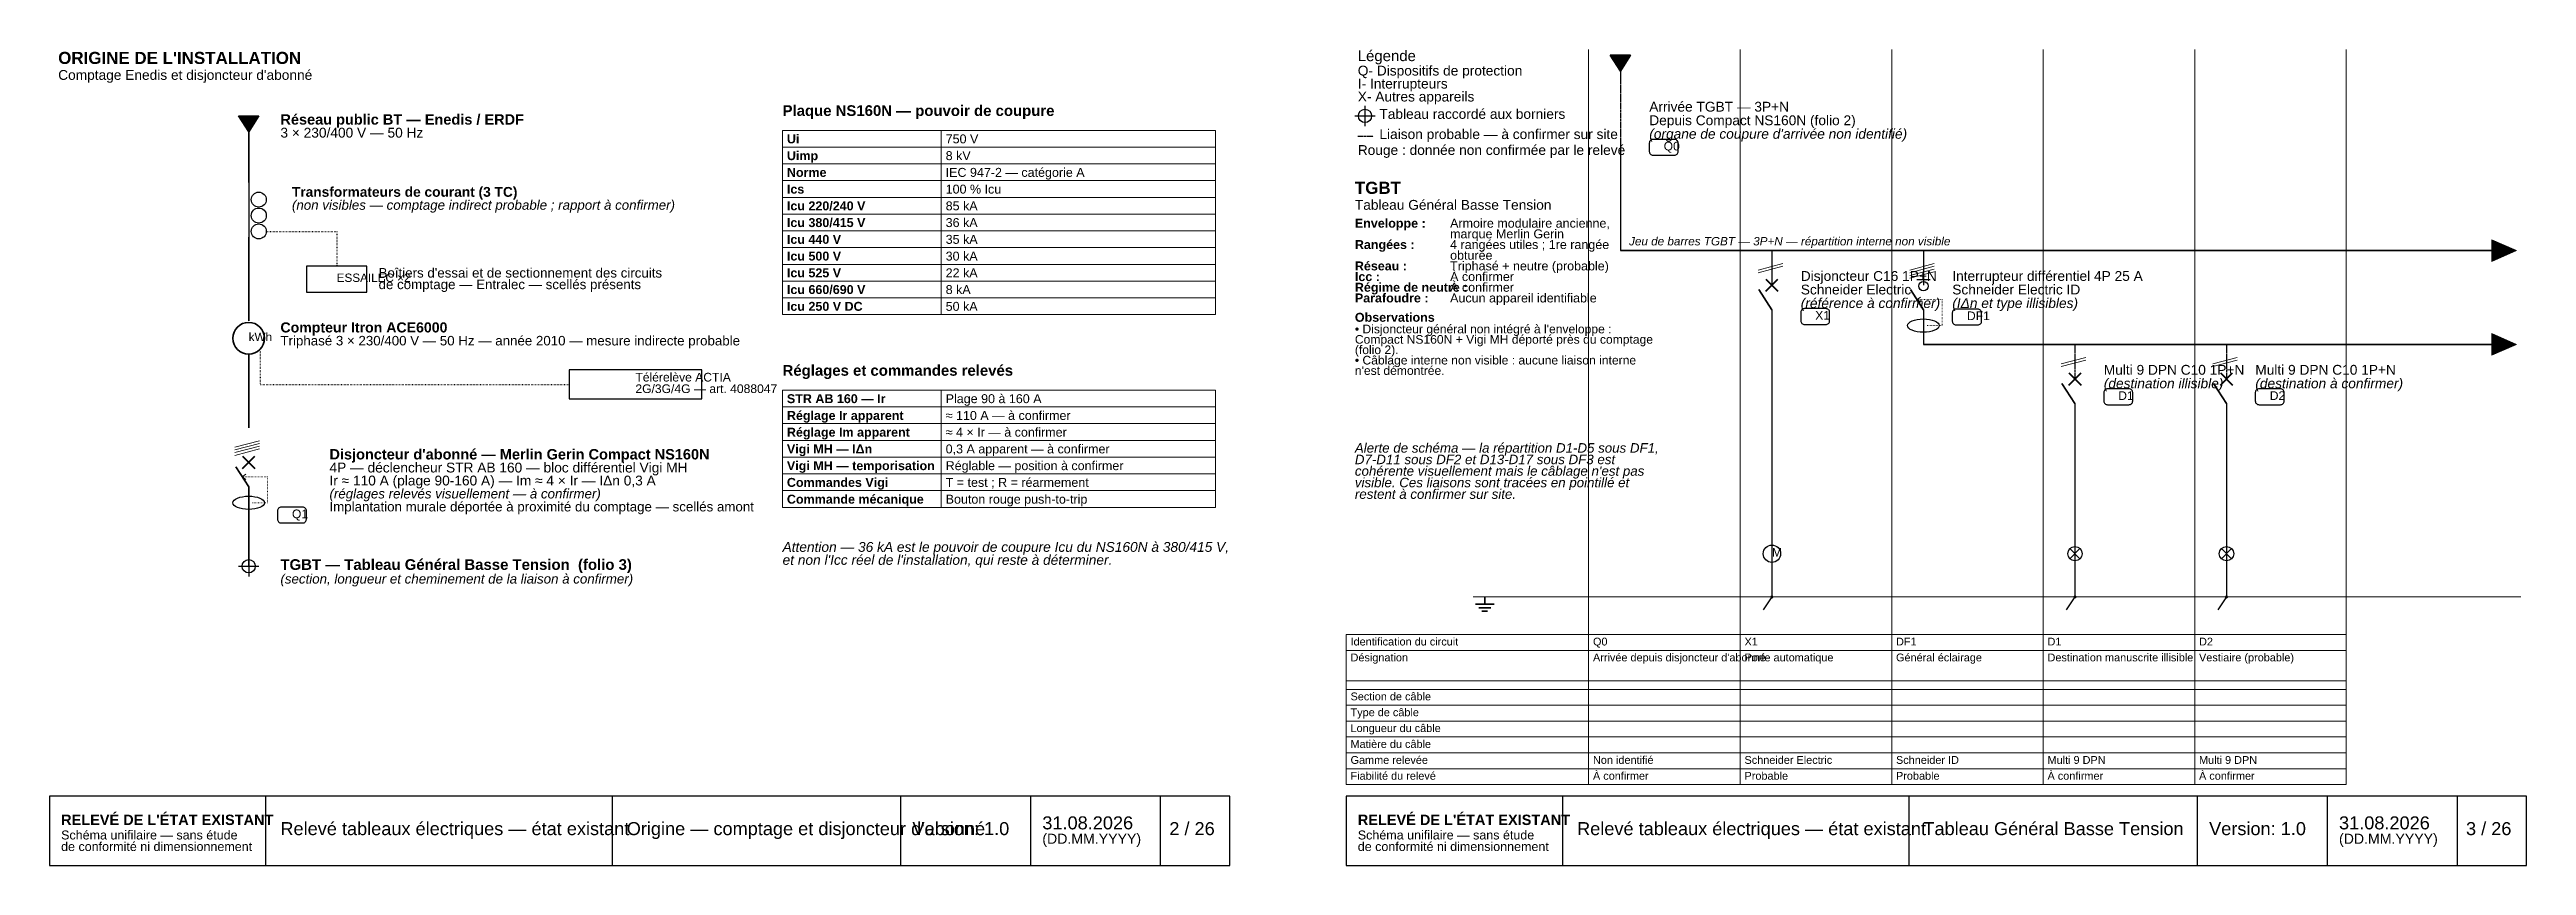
# Model space of a CAD drawing. Header units: millimetres. Extents: x 4 to 1561, y -1145 to 205.
# Drawn here: x 638 to 1244, y 5 to 204 of the extents above; entities that cross this region are included whole.
import ezdxf

# ---------------------------------------------------------------- set-up
doc = ezdxf.new("R2010")
doc.units = ezdxf.units.MM
doc.header["$LTSCALE"] = 0.5
doc.linetypes.add('DASHED', pattern=[1.524, 1.27, -0.254])
doc.linetypes.add('DOT', pattern=[0.508, 0, -0.508])
for name, color, linetype, lineweight, plot in [('RENVOIS_FOLIO', 5, 'Continuous', 0, False), ('SCHEMA', 7, 'Continuous', 0, False), ('SCHEMA_PROBABLE', 7, 'DASHED', 0, False), ('SYMBOLES', 7, 'Continuous', 0, False), ('TERRE', 3, 'Continuous', 0, False), ('TEXTE', 7, 'Continuous', 0, False), ('TEXTE_A_CONFIRMER', 1, 'Continuous', 0, False), ('TRAME', 253, 'Continuous', 0, False)]:
    doc.layers.add(name, color=color, linetype=linetype, lineweight=lineweight, plot=plot)
doc.styles.add('SCHEMA', font='arial.ttf')
doc.styles.add('SCHEMA_GRAS', font='arialbd.ttf')
doc.styles.add('SCHEMA_ITAL', font='ariali.ttf')

msp = doc.modelspace()

# ---------------------------------------------------------------- texts
at = {"layer": 'TEXTE'}
for s, height, style, p in [("ORIGINE DE L'INSTALLATION", 2.9633, 'SCHEMA_GRAS', (640.35, 200.83)), ('Q- Dispositifs de protection', 2.3989, 'SCHEMA', (958.06, 198.01)), ('Légende', 2.611, 'SCHEMA', (958.06, 201.53)), ("Comptage Enedis et disjoncteur d'abonné", 2.3989, 'SCHEMA', (640.35, 196.95)), ('X- Autres appareils', 2.3989, 'SCHEMA', (958.06, 191.66)), ('I- Interrupteurs', 2.3989, 'SCHEMA', (958.06, 194.83)), ('Réseau public BT — Enedis / ERDF', 2.54, 'SCHEMA_GRAS', (694.68, 186.01)), ('Plaque NS160N — pouvoir de coupure', 2.6106, 'SCHEMA_GRAS', (817.44, 188.13)), ('Tableau raccordé aux borniers', 2.3989, 'SCHEMA', (963.35, 187.42)), ('Arrivée TGBT — 3P+N', 2.3989, 'SCHEMA', (1029.32, 189.19)), ('Depuis Compact NS160N (folio 2)', 2.3989, 'SCHEMA', (1029.32, 185.87)), ('3 × 230/400 V — 50 Hz', 2.3989, 'SCHEMA', (694.68, 182.84)), ('Ui', 2.187, 'SCHEMA_GRAS', (818.5, 181.43)), ('750 V', 2.187, 'SCHEMA', (857.31, 181.43)), ('Liaison probable — à confirmer sur site', 2.3989, 'SCHEMA', (963.35, 182.48)), ('Q0', 2.117, 'SCHEMA', (1032.84, 179.7)), ('Uimp', 2.187, 'SCHEMA_GRAS', (818.5, 177.33)), ('8 kV', 2.187, 'SCHEMA', (857.31, 177.33)), ('Transformateurs de courant (3 TC)', 2.3989, 'SCHEMA_GRAS', (697.5, 168.37)), ('Norme', 2.187, 'SCHEMA_GRAS', (818.5, 173.24)), ('Ics', 2.187, 'SCHEMA_GRAS', (818.5, 169.15)), ('100 % Icu', 2.187, 'SCHEMA', (857.31, 169.15)), ('IEC 947-2 — catégorie A', 2.1872, 'SCHEMA', (857.31, 173.24)), ('TGBT', 2.963, 'SCHEMA_GRAS', (957.35, 169.08)), ('Icu 220/240 V', 2.1872, 'SCHEMA_GRAS', (818.5, 165.06)), ('85 kA', 2.187, 'SCHEMA', (857.31, 165.06)), ('Tableau Général Basse Tension', 2.3989, 'SCHEMA', (957.35, 165.2)), ('Icu 380/415 V', 2.1872, 'SCHEMA_GRAS', (818.5, 160.97)), ('Icu 440 V', 2.187, 'SCHEMA_GRAS', (818.5, 156.87)), ('36 kA', 2.187, 'SCHEMA', (857.31, 160.97)), ('35 kA', 2.187, 'SCHEMA', (857.31, 156.87)), ('Enveloppe :', 2.1872, 'SCHEMA_GRAS', (957.35, 160.82)), ('Rangées :', 2.187, 'SCHEMA_GRAS', (957.35, 155.6)), ('Armoire modulaire ancienne,', 2.1872, 'SCHEMA', (980.63, 160.82)), ('4 rangées utiles ; 1re rangée', 2.1872, 'SCHEMA', (980.63, 155.6)), ('marque Merlin Gerin', 2.1872, 'SCHEMA', (980.63, 158.21)), ('Jeu de barres TGBT — 3P+N — répartition interne non visible', 2.0461, 'SCHEMA_ITAL', (1024.38, 156.49)), ('Icu 500 V', 2.187, 'SCHEMA_GRAS', (818.5, 152.78)), ('30 kA', 2.187, 'SCHEMA', (857.31, 152.78)), ('Réseau :', 2.187, 'SCHEMA_GRAS', (957.35, 150.38)), ('Triphasé + neutre (probable)', 2.1872, 'SCHEMA', (980.63, 150.38)), ('obturée', 2.187, 'SCHEMA', (980.63, 152.99)), ('4', 1.91, 'SCHEMA', (1237.24, 154.59)), ('ESSAILEC ×2', 2.0461, 'SCHEMA', (708.44, 147.56)), ('de comptage — Entralec — scellés présents', 2.3283, 'SCHEMA', (718.67, 145.8)), ("Boîtiers d'essai et de sectionnement des circuits", 2.3283, 'SCHEMA', (718.67, 148.62)), ('Icu 525 V', 2.187, 'SCHEMA_GRAS', (818.5, 148.69)), ('Icu 660/690 V', 2.1872, 'SCHEMA_GRAS', (818.5, 144.6)), ('8 kA', 2.187, 'SCHEMA', (857.31, 144.6)), ('22 kA', 2.187, 'SCHEMA', (857.31, 148.69)), ('Icc :', 2.187, 'SCHEMA_GRAS', (957.35, 147.77)), ('Régime de neutre :', 2.1872, 'SCHEMA_GRAS', (957.35, 145.16)), ('À confirmer', 2.1872, 'SCHEMA', (980.63, 147.77)), ('À confirmer', 2.1872, 'SCHEMA', (980.63, 145.16)), ('Schneider Electric', 2.3989, 'SCHEMA', (1066.36, 144.5)), ('Disjoncteur C16 1P+N', 2.3989, 'SCHEMA', (1066.36, 147.81)), ('Schneider Electric ID', 2.3989, 'SCHEMA', (1103.4, 144.5)), ('Interrupteur différentiel 4P 25 A', 2.3989, 'SCHEMA', (1103.4, 147.81)), ('Icu 250 V DC', 2.1872, 'SCHEMA_GRAS', (818.5, 140.5)), ('50 kA', 2.187, 'SCHEMA', (857.31, 140.5)), ('Observations', 2.1872, 'SCHEMA_GRAS', (957.35, 137.82)), ('Parafoudre :', 2.1872, 'SCHEMA_GRAS', (957.35, 142.55)), ('Aucun appareil identifiable', 2.1872, 'SCHEMA', (980.63, 142.55)), ('X1', 2.117, 'SCHEMA', (1069.89, 138.32)), ('DF1', 2.117, 'SCHEMA', (1106.99, 138.22)), ('kWh', 2.046, 'SCHEMA', (686.92, 133.1)), ('Triphasé 3 × 230/400 V — 50 Hz — année 2010 — mesure indirecte probable', 2.3283, 'SCHEMA', (694.68, 132.04)), ('Compteur Itron ACE6000', 2.4694, 'SCHEMA_GRAS', (694.68, 135.21)), ("• Disjoncteur général non intégré à l'enveloppe :", 2.1167, 'SCHEMA', (957.35, 135)), ('Compact NS160N + Vigi MH déporté près du comptage', 2.1167, 'SCHEMA', (957.35, 132.46)), ('4', 1.91, 'SCHEMA', (1237.24, 131.66)), ('Réglages et commandes relevés', 2.6106, 'SCHEMA_GRAS', (817.44, 124.63)), ('• Câblage interne non visible : aucune liaison interne', 2.1167, 'SCHEMA', (957.35, 127.38)), ('(folio 2).', 2.117, 'SCHEMA', (957.35, 129.92)), ('Multi 9 DPN C10 1P+N', 2.3989, 'SCHEMA', (1140.44, 124.88)), ('Multi 9 DPN C10 1P+N', 2.3989, 'SCHEMA', (1177.48, 124.88)), ('Télérelève ACTIA', 2.1167, 'SCHEMA', (781.46, 123.22)), ('2G/3G/4G — art. 4088047', 2.1167, 'SCHEMA', (781.46, 120.4)), ("n'est démontrée.", 2.1167, 'SCHEMA', (957.35, 124.84)), ('STR AB 160 — Ir', 2.1872, 'SCHEMA_GRAS', (818.5, 117.93)), ('Réglage Ir apparent', 2.1872, 'SCHEMA_GRAS', (818.5, 113.83)), ('≈ 110 A — à confirmer', 2.1872, 'SCHEMA', (857.31, 113.83)), ('Plage 90 à 160 A', 2.1872, 'SCHEMA', (857.31, 117.93)), ('D1', 2.117, 'SCHEMA', (1143.97, 118.71)), ('D2', 2.117, 'SCHEMA', (1181.01, 118.71)), ('Réglage Im apparent', 2.1872, 'SCHEMA_GRAS', (818.5, 109.74)), ('≈ 4 × Ir — à confirmer', 2.1872, 'SCHEMA', (857.31, 109.74)), ('4P — déclencheur STR AB 160 — bloc différentiel Vigi MH', 2.3989, 'SCHEMA', (706.67, 100.99)), ("Disjoncteur d'abonné — Merlin Gerin Compact NS160N", 2.54, 'SCHEMA_GRAS', (706.67, 104.17)), ('Vigi MH — IΔn', 2.1872, 'SCHEMA_GRAS', (818.5, 105.65)), ('Vigi MH — temporisation', 2.1872, 'SCHEMA_GRAS', (818.5, 101.56)), ('0,3 A apparent — à confirmer', 2.1872, 'SCHEMA', (857.31, 105.65)), ('Réglable — position à confirmer', 2.1872, 'SCHEMA', (857.31, 101.56)), ('Ir ≈ 110 A (plage 90-160 A) — Im ≈ 4 × Ir — IΔn 0,3 A', 2.3989, 'SCHEMA', (706.67, 97.82)), ('Commandes Vigi', 2.1872, 'SCHEMA_GRAS', (818.5, 97.47)), ('T = test ; R = réarmement', 2.1872, 'SCHEMA', (857.31, 97.47)), ('Q1', 2.117, 'SCHEMA', (697.5, 89.81)), ('Implantation murale déportée à proximité du comptage — scellés amont', 2.3283, 'SCHEMA', (706.67, 91.47)), ('Commande mécanique', 2.1872, 'SCHEMA_GRAS', (818.5, 93.37)), ('Bouton rouge push-to-trip', 2.1872, 'SCHEMA', (857.31, 93.37)), ('TGBT — Tableau Général Basse Tension  (folio 3)', 2.6106, 'SCHEMA_GRAS', (694.68, 77.18)), ('M', 2.12, 'SCHEMA', (1059.3, 80.4)), ('Identification du circuit', 1.905, 'SCHEMA', (956.29, 58.7)), ('Q0', 1.905, 'SCHEMA', (1015.56, 58.7)), ('X1', 1.905, 'SCHEMA', (1052.6, 58.7)), ('DF1', 1.905, 'SCHEMA', (1089.64, 58.7)), ('D1', 1.905, 'SCHEMA', (1126.68, 58.7)), ('D2', 1.905, 'SCHEMA', (1163.72, 58.7)), ('Désignation', 1.905, 'SCHEMA', (956.29, 54.82)), ("Arrivée depuis disjoncteur d'abonné", 1.905, 'SCHEMA', (1015.56, 54.82)), ('Porte automatique', 1.905, 'SCHEMA', (1052.6, 54.82)), ('Général éclairage', 1.905, 'SCHEMA', (1089.64, 54.82)), ('Destination manuscrite illisible', 1.905, 'SCHEMA', (1126.68, 54.82)), ('Vestiaire (probable)', 1.905, 'SCHEMA', (1163.72, 54.82)), ('Type de câble', 1.905, 'SCHEMA', (956.29, 41.42)), ('Section de câble', 1.905, 'SCHEMA', (956.29, 45.3)), ('Longueur du câble', 1.905, 'SCHEMA', (956.29, 37.54)), ('Gamme relevée', 1.905, 'SCHEMA', (956.29, 29.77)), ('Matière du câble', 1.905, 'SCHEMA', (956.29, 33.66)), ('Non identifié', 1.905, 'SCHEMA', (1015.56, 29.77)), ('Schneider Electric', 1.905, 'SCHEMA', (1052.6, 29.77)), ('Schneider ID', 1.905, 'SCHEMA', (1089.64, 29.77)), ('Multi 9 DPN', 1.905, 'SCHEMA', (1126.68, 29.77)), ('Multi 9 DPN', 1.905, 'SCHEMA', (1163.72, 29.77)), ('Fiabilité du relevé', 1.905, 'SCHEMA', (956.29, 25.89)), ('Probable', 1.905, 'SCHEMA', (1052.6, 25.89)), ('Probable', 1.905, 'SCHEMA', (1089.64, 25.89)), ('Schéma unifilaire — sans étude', 2.1872, 'SCHEMA', (641.06, 11.29)), ("RELEVÉ DE L'ÉTAT EXISTANT", 2.54, 'SCHEMA_GRAS', (641.06, 14.82)), ('Relevé tableaux électriques — état existant', 3.175, 'SCHEMA', (694.68, 12.35)), ("Origine — comptage et disjoncteur d'abonné", 3.175, 'SCHEMA', (779.34, 12.35)), ('Version: 1.0', 3.175, 'SCHEMA', (849.19, 12.35)), ('31.08.2026', 3.175, 'SCHEMA', (880.94, 13.76)), ('(DD.MM.YYYY)', 2.4694, 'SCHEMA', (880.94, 10.23)), ('2 / 26', 3.175, 'SCHEMA', (911.99, 12.35)), ('Schéma unifilaire — sans étude', 2.1872, 'SCHEMA', (958.06, 11.29)), ("RELEVÉ DE L'ÉTAT EXISTANT", 2.54, 'SCHEMA_GRAS', (958.06, 14.82)), ('Relevé tableaux électriques — état existant', 3.175, 'SCHEMA', (1011.68, 12.35)), ('Tableau Général Basse Tension', 3.175, 'SCHEMA', (1096.34, 12.35)), ('Version: 1.0', 3.175, 'SCHEMA', (1166.19, 12.35)), ('31.08.2026', 3.175, 'SCHEMA', (1197.94, 13.76)), ('(DD.MM.YYYY)', 2.4694, 'SCHEMA', (1197.94, 10.23)), ('3 / 26', 3.175, 'SCHEMA', (1228.99, 12.35)), ('de conformité ni dimensionnement', 2.1872, 'SCHEMA', (641.06, 8.47)), ('de conformité ni dimensionnement', 2.1872, 'SCHEMA', (958.06, 8.47))]:
    msp.add_text(s, height=height, dxfattribs=dict(at, style=style)).set_placement(p)
at = {"layer": 'TEXTE_A_CONFIRMER'}
for s, height, style, p in [("(organe de coupure d'arrivée non identifié)", 2.3989, 'SCHEMA_ITAL', (1029.32, 182.56)), ('Rouge : donnée non confirmée par le relevé', 2.3989, 'SCHEMA', (958.06, 178.6)), ('(non visibles — comptage indirect probable ; rapport à confirmer)', 2.3283, 'SCHEMA_ITAL', (697.5, 165.2)), ('(référence à confirmer)', 2.3989, 'SCHEMA_ITAL', (1066.36, 141.18)), ('(IΔn et type illisibles)', 2.3989, 'SCHEMA_ITAL', (1103.4, 141.18)), ('(destination illisible)', 2.3989, 'SCHEMA_ITAL', (1140.44, 121.57)), ('(destination à confirmer)', 2.3989, 'SCHEMA_ITAL', (1177.48, 121.57)), ('Alerte de schéma — la répartition D1-D5 sous DF1,', 2.3283, 'SCHEMA_ITAL', (957.35, 105.83)), ('D7-D11 sous DF2 et D13-D17 sous DF3 est', 2.3283, 'SCHEMA_ITAL', (957.35, 103.01)), ('(réglages relevés visuellement — à confirmer)', 2.3283, 'SCHEMA_ITAL', (706.67, 94.64)), ('restent à confirmer sur site.', 2.3283, 'SCHEMA_ITAL', (957.35, 94.54)), ("cohérente visuellement mais le câblage n'est pas", 2.3283, 'SCHEMA_ITAL', (957.35, 100.19)), ('visible. Ces liaisons sont tracées en pointillé et', 2.3283, 'SCHEMA_ITAL', (957.35, 97.37)), ('Attention — 36 kA est le pouvoir de coupure Icu du NS160N à 380/415 V,', 2.3989, 'SCHEMA_ITAL', (817.44, 81.59)), ("et non l'Icc réel de l'installation, qui reste à déterminer.", 2.3989, 'SCHEMA_ITAL', (817.44, 78.42)), ('(section, longueur et cheminement de la liaison à confirmer)', 2.3283, 'SCHEMA_ITAL', (694.68, 73.83)), ('À confirmer', 1.905, 'SCHEMA', (1015.56, 25.89)), ('À confirmer', 1.905, 'SCHEMA', (1126.68, 25.89)), ('À confirmer', 1.905, 'SCHEMA', (1163.72, 25.89))]:
    msp.add_text(s, height=height, dxfattribs=dict(at, style=style)).set_placement(p)

# ---------------------------------------------------------------- hatches: boundary and pattern name
at = {"layer": 'RENVOIS_FOLIO'}
for points in [[(1235.3, 157.87), (1241.3, 155.22), (1235.3, 152.58)], [(1235.3, 134.94), (1241.3, 132.29), (1235.3, 129.65)]]:
    msp.add_hatch(color=7, dxfattribs=at).paths.add_polyline_path(points)
at = {"layer": 'SCHEMA'}
msp.add_hatch(color=7, dxfattribs=at).paths.add_polyline_path([(1019.79, 202.95), (1024.73, 202.95), (1022.26, 199.07)])
h = msp.add_hatch(color=7, dxfattribs=at)
edge = h.paths.add_edge_path()
edge.add_arc((1059.3, 70.56), 0.388, 0, 360)
h = msp.add_hatch(color=7, dxfattribs=at)
edge = h.paths.add_edge_path()
edge.add_arc((1133.39, 70.56), 0.388, 0, 360)
h = msp.add_hatch(color=7, dxfattribs=at)
edge = h.paths.add_edge_path()
edge.add_arc((1170.43, 70.56), 0.388, 0, 360)
at = {"layer": 'SYMBOLES'}
msp.add_hatch(color=7, dxfattribs=at).paths.add_polyline_path([(684.45, 188.13), (689.39, 188.13), (686.92, 184.25)])

# ---------------------------------------------------------------- linework, layer by layer
at = {"layer": 'RENVOIS_FOLIO'}
for points in [[(1235.3, 157.87), (1241.3, 155.22), (1235.3, 152.58)], [(1235.3, 134.94), (1241.3, 132.29), (1235.3, 129.65)]]:
    msp.add_lwpolyline(points, close=True, dxfattribs=at)
at = {"layer": 'SCHEMA', "lineweight": 30}
for p, q in [((1022.26, 199.07), (1022.26, 196.6)), ((957.35, 188.13), (962.29, 188.13)), ((959.82, 190.6), (959.82, 185.66)), ((1022.26, 182.13), (1022.26, 155.22)), ((686.92, 174.72), (686.92, 158.5)), ((1059.3, 155.22), (1059.3, 146.76)), ((1096.34, 155.22), (1096.34, 146.76)), ((1094.72, 148.17), (1097.97, 148.17)), ((1059.3, 140.76), (1059.3, 70.56)), ((1096.34, 140.76), (1096.34, 132.29)), ((1133.39, 117.83), (1133.39, 70.56)), ((1170.43, 117.83), (1170.43, 70.56)), ((686.92, 80.53), (686.92, 75.59)), ((1132.15, 79.9), (1134.62, 82.37)), ((1132.15, 82.37), (1134.62, 79.9)), ((1169.19, 79.9), (1171.66, 82.37)), ((1169.19, 82.37), (1171.66, 79.9)), ((684.45, 78.06), (689.39, 78.06)), ((1059.3, 70.56), (1057.19, 67.38)), ((1133.39, 70.56), (1131.27, 67.38)), ((1170.43, 70.56), (1168.31, 67.38))]:
    msp.add_line(p, q, dxfattribs=at)
at = {"layer": 'SCHEMA', "lineweight": 35}
for p, q in [((686.92, 184.25), (686.92, 171.9)), ((686.92, 158.5), (686.92, 138.03)), ((1022.26, 155.22), (1235.3, 155.22)), ((1056.13, 145.7), (1059.3, 140.76)), ((1093.17, 145.7), (1096.34, 140.76)), ((686.92, 129.92), (686.92, 111.93)), ((1096.34, 132.29), (1235.3, 132.29)), ((1130.21, 122.77), (1133.39, 117.83)), ((1167.25, 122.77), (1170.43, 117.83)), ((683.74, 102.4), (686.92, 97.47)), ((686.92, 97.47), (686.92, 78.06)), ((986.81, 68.79), (991.39, 68.79)), ((987.62, 67.94), (990.58, 67.94)), ((988.39, 67.1), (989.81, 67.1)), ((989.1, 70.56), (989.1, 68.79))]:
    msp.add_line(p, q, dxfattribs=at)
at = {"layer": 'SCHEMA', "lineweight": 40}
for p, q in [((1057.82, 145.27), (1060.78, 148.24)), ((1057.82, 148.24), (1060.78, 145.27)), ((1131.9, 122.34), (1134.87, 125.31)), ((1131.9, 125.31), (1134.87, 122.34)), ((1168.95, 122.34), (1171.91, 125.31)), ((1168.95, 125.31), (1171.91, 122.34)), ((685.43, 101.98), (688.4, 104.94)), ((685.43, 104.94), (688.4, 101.98))]:
    msp.add_line(p, q, dxfattribs=at)
at = {"layer": 'SCHEMA', "lineweight": 35}
msp.add_lwpolyline([(1019.79, 202.95), (1024.73, 202.95), (1022.26, 199.07)], close=True, dxfattribs=at)
at = {"layer": 'SCHEMA', "lineweight": 30}
for centre, radius in [((959.82, 188.13), 1.62), ((689.39, 167.67), 1.83), ((689.39, 163.79), 1.83), ((689.39, 159.91), 1.83), ((1096.34, 146.54), 1.16), ((686.92, 78.06), 1.62), ((1059.3, 81.14), 2.12), ((1133.39, 81.14), 1.76), ((1170.43, 81.14), 1.76)]:
    msp.add_circle(centre, radius, dxfattribs=at)
at = {"layer": 'SCHEMA', "lineweight": 35}
msp.add_circle((686.92, 133.8), 3.88, dxfattribs=at)
at = {"layer": 'SCHEMA', "lineweight": 30}
for centre in [(1096.34, 136.88), (686.92, 93.58)]:
    msp.add_ellipse(centre, major_axis=(3.88, 0), ratio=0.418182, dxfattribs=at)
at = {"layer": 'SCHEMA_PROBABLE', "lineweight": 30}
for p, q in [((1022.26, 196.6), (1022.26, 188.13)), ((1022.26, 188.13), (1022.26, 182.13)), ((958.06, 183.19), (961.94, 183.19)), ((1133.39, 132.29), (1133.39, 123.83)), ((1170.43, 132.29), (1170.43, 123.83))]:
    msp.add_line(p, q, dxfattribs=at)
at = {"layer": 'SYMBOLES', "lineweight": 15}
for p, q in [((856.25, 180.51), (856.25, 184.6)), ((856.25, 176.42), (856.25, 180.51)), ((856.25, 172.32), (856.25, 176.42)), ((856.25, 168.23), (856.25, 172.32)), ((856.25, 164.14), (856.25, 168.23)), ((856.25, 160.05), (856.25, 164.14)), ((856.25, 155.96), (856.25, 160.05)), ((856.25, 151.86), (856.25, 155.96)), ((856.25, 147.77), (856.25, 151.86)), ((856.25, 143.68), (856.25, 147.77)), ((856.25, 139.59), (856.25, 143.68)), ((856.25, 117.01), (856.25, 121.1)), ((856.25, 112.92), (856.25, 117.01)), ((856.25, 108.82), (856.25, 112.92)), ((856.25, 104.73), (856.25, 108.82)), ((856.25, 100.64), (856.25, 104.73)), ((856.25, 96.55), (856.25, 100.64)), ((856.25, 92.46), (856.25, 96.55)), ((955.23, 61.38), (1199.71, 61.38)), ((955.23, 24.69), (955.23, 61.38)), ((1014.5, 24.69), (1014.5, 61.38)), ((1051.54, 24.69), (1051.54, 61.38)), ((1088.58, 24.69), (1088.58, 61.38)), ((1125.62, 24.69), (1125.62, 61.38)), ((1162.67, 24.69), (1162.67, 61.38)), ((1199.71, 24.69), (1199.71, 61.38)), ((955.23, 57.5), (1199.71, 57.5)), ((955.23, 50.09), (1199.71, 50.09)), ((955.23, 47.98), (1199.71, 47.98)), ((955.23, 44.1), (1199.71, 44.1)), ((955.23, 40.22), (1199.71, 40.22)), ((955.23, 36.34), (1199.71, 36.34)), ((955.23, 32.46), (1199.71, 32.46)), ((955.23, 28.57), (1199.71, 28.57)), ((955.23, 24.69), (1199.71, 24.69))]:
    msp.add_line(p, q, dxfattribs=at)
at = {"layer": 'SYMBOLES', "linetype": 'DOT', "lineweight": 25}
for p, q in [((691.5, 159.91), (708.44, 159.91)), ((708.44, 159.91), (708.44, 151.44)), ((689.74, 130.63), (689.74, 122.51)), ((689.74, 122.51), (765.23, 122.51))]:
    msp.add_line(p, q, dxfattribs=at)
at = {"layer": 'SYMBOLES', "lineweight": 20}
for p, q in [((1055.95, 150.46), (1061.95, 152.05)), ((1092.99, 150.46), (1098.99, 152.05)), ((1055.95, 149.79), (1061.95, 151.38)), ((1092.99, 149.79), (1098.99, 151.38)), ((1092.99, 149.12), (1098.99, 150.71)), ((1092.99, 148.45), (1098.99, 150.04)), ((1094.79, 143.23), (1095.64, 143.86)), ((1094.79, 143.23), (1095.64, 142.59)), ((1130.03, 127.53), (1136.03, 129.12)), ((1130.03, 126.86), (1136.03, 128.45)), ((1167.08, 127.53), (1173.07, 129.12)), ((1167.08, 126.86), (1173.07, 128.45)), ((683.57, 107.17), (689.56, 108.75)), ((683.57, 106.5), (689.56, 108.08)), ((683.57, 105.83), (689.56, 107.41)), ((683.57, 105.16), (689.56, 106.74)), ((685.36, 99.93), (686.21, 100.57)), ((685.36, 99.93), (686.21, 99.3))]:
    msp.add_line(p, q, dxfattribs=at)
at = {"layer": 'SYMBOLES', "linetype": 'DOT', "lineweight": 20}
for p, q in [((1094.79, 143.23), (1100.93, 143.23)), ((1100.93, 143.23), (1100.93, 136.88)), ((1100.93, 136.88), (1097.05, 136.88)), ((685.36, 99.93), (691.5, 99.93)), ((691.5, 99.93), (691.5, 93.58)), ((691.5, 93.58), (687.62, 93.58))]:
    msp.add_line(p, q, dxfattribs=at)
at = {"layer": 'SYMBOLES', "lineweight": 25}
for p, q in [((691.15, 4.94), (691.15, 21.87)), ((775.82, 4.94), (775.82, 21.87)), ((846.37, 4.94), (846.37, 21.87)), ((878.12, 4.94), (878.12, 21.87)), ((909.87, 4.94), (909.87, 21.87)), ((1008.15, 4.94), (1008.15, 21.87)), ((1092.82, 4.94), (1092.82, 21.87)), ((1163.37, 4.94), (1163.37, 21.87)), ((1195.12, 4.94), (1195.12, 21.87)), ((1226.87, 4.94), (1226.87, 21.87))]:
    msp.add_line(p, q, dxfattribs=at)
for points in [[(684.45, 188.13), (689.39, 188.13), (686.92, 184.25)], [(701.03, 145.09), (715.84, 145.09), (715.84, 151.44), (701.03, 151.44)], [(765.23, 118.98), (797.69, 118.98), (797.69, 126.04), (765.23, 126.04)], [(638.23, 4.94), (926.77, 4.94), (926.77, 21.87), (638.23, 21.87)], [(955.23, 4.94), (1243.77, 4.94), (1243.77, 21.87), (955.23, 21.87)]]:
    msp.add_lwpolyline(points, close=True, dxfattribs=at)
at = {"layer": 'SYMBOLES', "lineweight": 15}
for points in [[(817.44, 180.51), (923.28, 180.51), (923.28, 184.6), (817.44, 184.6)], [(817.44, 176.42), (923.28, 176.42), (923.28, 180.51), (817.44, 180.51)], [(817.44, 172.32), (923.28, 172.32), (923.28, 176.42), (817.44, 176.42)], [(817.44, 168.23), (923.28, 168.23), (923.28, 172.32), (817.44, 172.32)], [(817.44, 164.14), (923.28, 164.14), (923.28, 168.23), (817.44, 168.23)], [(817.44, 160.05), (923.28, 160.05), (923.28, 164.14), (817.44, 164.14)], [(817.44, 155.96), (923.28, 155.96), (923.28, 160.05), (817.44, 160.05)], [(817.44, 151.86), (923.28, 151.86), (923.28, 155.96), (817.44, 155.96)], [(817.44, 147.77), (923.28, 147.77), (923.28, 151.86), (817.44, 151.86)], [(817.44, 143.68), (923.28, 143.68), (923.28, 147.77), (817.44, 147.77)], [(817.44, 139.59), (923.28, 139.59), (923.28, 143.68), (817.44, 143.68)], [(817.44, 117.01), (923.28, 117.01), (923.28, 121.1), (817.44, 121.1)], [(817.44, 112.92), (923.28, 112.92), (923.28, 117.01), (817.44, 117.01)], [(817.44, 108.82), (923.28, 108.82), (923.28, 112.92), (817.44, 112.92)], [(817.44, 104.73), (923.28, 104.73), (923.28, 108.82), (817.44, 108.82)], [(817.44, 100.64), (923.28, 100.64), (923.28, 104.73), (817.44, 104.73)], [(817.44, 96.55), (923.28, 96.55), (923.28, 100.64), (817.44, 100.64)], [(817.44, 92.46), (923.28, 92.46), (923.28, 96.55), (817.44, 96.55)]]:
    msp.add_lwpolyline(points, close=True, dxfattribs=at)
at = {"layer": 'SYMBOLES', "lineweight": 25}
for points in [[(1030.23, 178.53), (1035.45, 178.53, 0.414214), (1036.37, 179.45), (1036.37, 181.5, 0.414214), (1035.45, 182.41), (1030.23, 182.41, 0.414214), (1029.32, 181.5), (1029.32, 179.45, 0.414214)], [(1067.28, 137.16), (1072.5, 137.16, 0.414214), (1073.41, 138.08), (1073.41, 140.12, 0.414214), (1072.5, 141.04), (1067.28, 141.04, 0.414214), (1066.36, 140.12), (1066.36, 138.08, 0.414214)], [(1104.32, 137.05), (1109.66, 137.05, 0.414214), (1110.57, 137.97), (1110.57, 140.02, 0.414214), (1109.66, 140.93), (1104.32, 140.93, 0.414214), (1103.4, 140.02), (1103.4, 137.97, 0.414214)], [(1141.36, 117.55), (1146.58, 117.55, 0.414214), (1147.5, 118.46), (1147.5, 120.51, 0.414214), (1146.58, 121.43), (1141.36, 121.43, 0.414214), (1140.44, 120.51), (1140.44, 118.46, 0.414214)], [(1178.4, 117.55), (1183.62, 117.55, 0.414214), (1184.54, 118.46), (1184.54, 120.51, 0.414214), (1183.62, 121.43), (1178.4, 121.43, 0.414214), (1177.48, 120.51), (1177.48, 118.46, 0.414214)], [(694.89, 88.65), (700.11, 88.65, 0.414214), (701.03, 89.56), (701.03, 91.61, 0.414214), (700.11, 92.53), (694.89, 92.53, 0.414214), (693.97, 91.61), (693.97, 89.56, 0.414214)]]:
    msp.add_lwpolyline(points, format="xyb", close=True, dxfattribs=at)
at = {"layer": 'TERRE', "color": 3}
msp.add_line((986.28, 70.56), (1242.36, 70.56), dxfattribs=at)
at = {"layer": 'TERRE', "color": 2, "linetype": 'DASHED'}
msp.add_line((987.69, 70.56), (1242.36, 70.56), dxfattribs=at)
at = {"layer": 'TRAME'}
for p, q in [((1014.5, 24.69), (1014.5, 204.36)), ((1051.54, 24.69), (1051.54, 204.36)), ((1088.58, 24.69), (1088.58, 204.36)), ((1125.62, 24.69), (1125.62, 204.36)), ((1162.67, 24.69), (1162.67, 204.36)), ((1199.71, 24.69), (1199.71, 204.36))]:
    msp.add_line(p, q, dxfattribs=at)

msp.set_redraw_order([(e.dxf.handle, doc.entitydb.next_handle()) for e in msp.query("TEXT MTEXT ATTDEF DIMENSION ARC_DIMENSION")])  # texts and dimensions are drawn at this point

doc.saveas('drawing.dxf')
